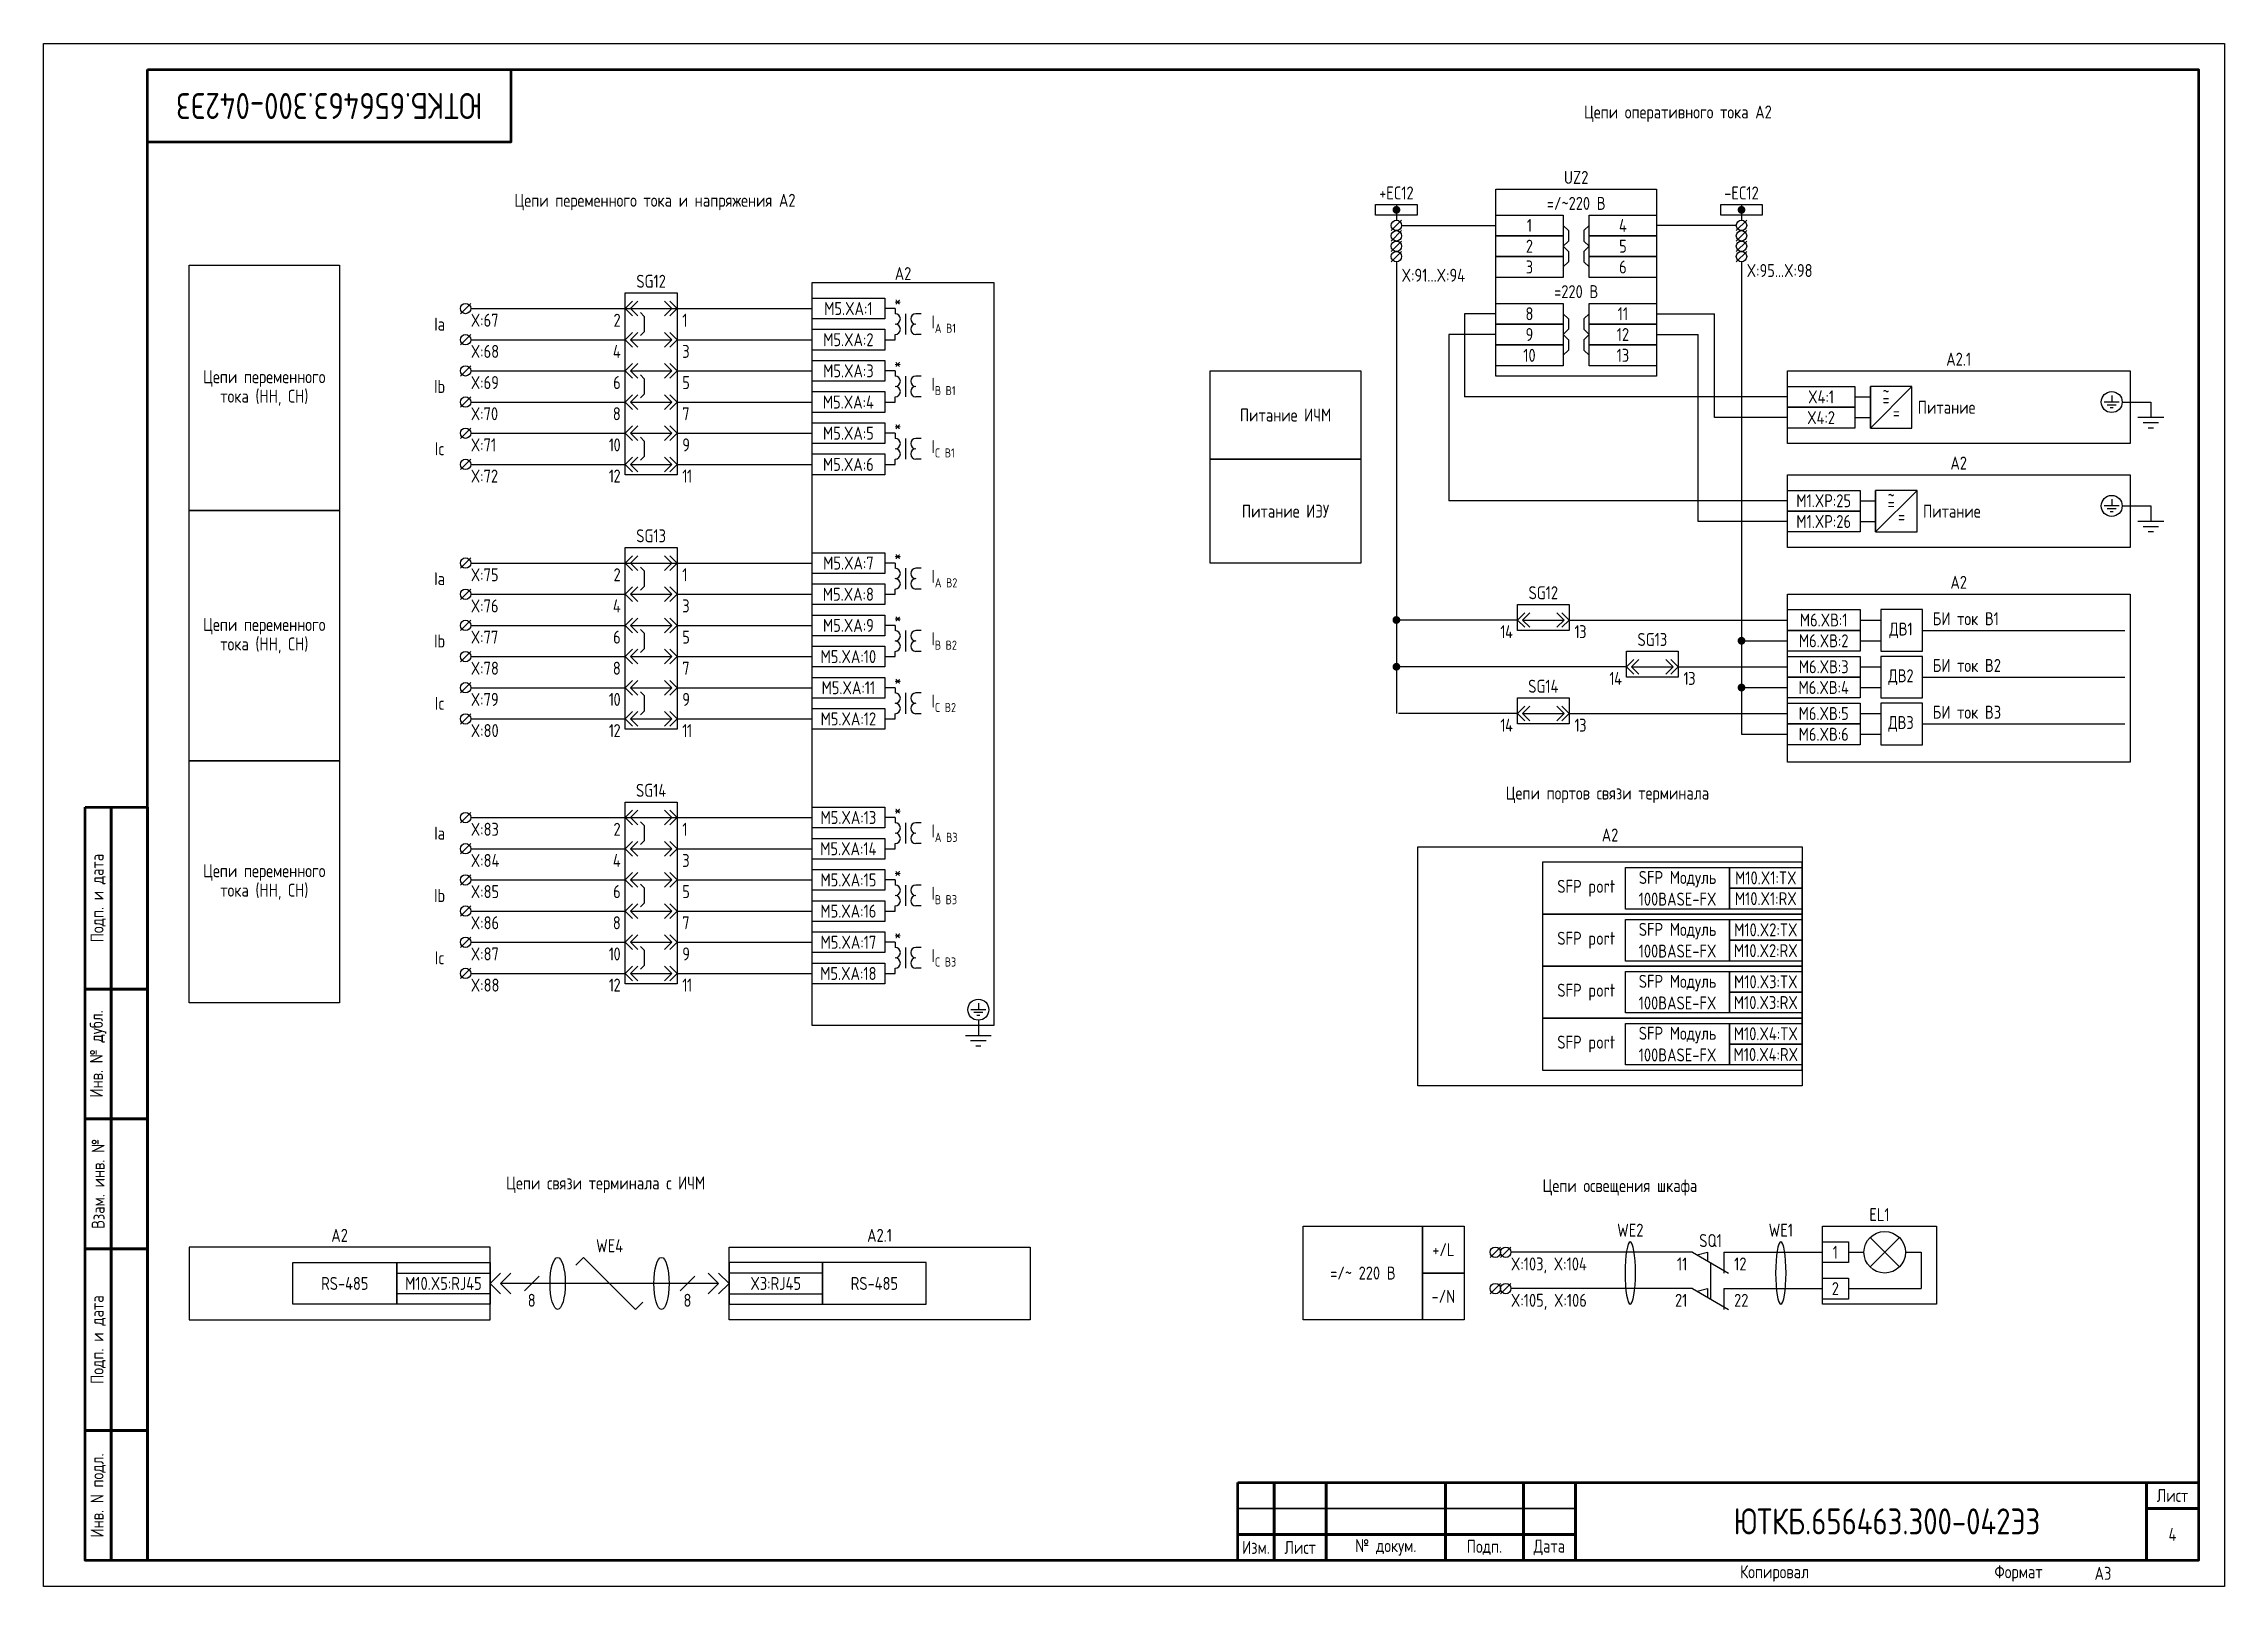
# Model space of a CAD drawing. Header units: millimetres. Extents: x -1117 to 5846, y -90 to 586.
# Drawn here: x 1260 to 1680, y 0 to 297 of the extents above; entities that cross this region are included whole.
import ezdxf

# ---------------------------------------------------------------- set-up
doc = ezdxf.new("R2010")
doc.units = ezdxf.units.MM
doc.styles.add('Gost_type_A', font='GOST_A.TTF')

msp = doc.modelspace()

# ---------------------------------------------------------------- texts
at = {"insert": (1315, 285), "char_height": 5, "width": 70, "attachment_point": 5, "rotation": 180, "style": 'Gost_type_A'}
msp.add_mtext('ЮТКБ.656463.300-042Э3', dxfattribs=at)
at = {"lineweight": 25, "char_height": 2.5, "line_spacing_factor": 0.9, "style": 'Gost_type_A'}
for s, insert, width, attachment_point in [('Цепи оперативного тока A2', (1574.75, 283.5), 195.5, 5), ('UZ2', (1555.16, 270), 31, 8), ('Цепи переменного тока и напряжения A2', (1377.75, 266.5), 197.5, 5), ('=/~220 В', (1555.16, 265), 31, 8), ('X:91...X:94', (1521.54, 253.66), 16, 1), ('X:95...X:98', (1588, 254.57), 16, 1), ('=220 В', (1555.16, 248), 31, 8), ('SG12', (1548.83, 190.04), 10, 8), ('{\\T0.9;14}', (1542.83, 185.04), 5, 3), ('{\\T0.9;13}', (1554.83, 185.04), 5, 1), ('SG13', (1569.83, 181.04), 10, 8), ('SG14', (1548.83, 172.04), 10, 8), ('{\\T0.9;14}', (1563.83, 176.04), 5, 3), ('{\\T0.9;13}', (1575.83, 176.04), 5, 1), ('{\\T0.9;14}', (1542.83, 167.04), 5, 3), ('{\\T0.9;13}', (1554.83, 167.04), 5, 1)]:
    msp.add_mtext(s, dxfattribs=dict(at, insert=insert, width=width, attachment_point=attachment_point))
at = {"style": 'Gost_type_A'}
for s, insert, char_height, width, attachment_point in [('+EC12', (1520.54, 267), 2.5, 10, 8), ('-EC12', (1587, 267), 2.5, 10, 8), ('1', (1546.16, 262), 2.5, 13, 5), ('4', (1564.16, 262), 2.5, 13, 5), ('2', (1546.16, 258), 2.5, 13, 5), ('5', (1564.16, 258), 2.5, 13, 5), ('3', (1546.16, 254), 2.5, 13, 5), ('6', (1564.16, 254), 2.5, 13, 5), ('M5.XA:1', (1415, 246), 2.5, 14, 5), ('*', (1424.5, 247.5), 2.5, 3, 5), ('\\A1;I{\\H0.7x;\\S^ A В1;}', (1431, 243), 2.5, 8, 4), ('8', (1546.16, 245), 2.5, 13, 5), ('11', (1564.16, 245), 2.5, 13, 5), ('M5.XA:2', (1414.99, 240), 2.5, 14.018, 5), ('9', (1546.16, 241), 2.5, 13, 5), ('12', (1564.16, 241), 2.5, 13, 5), ('M5.XA:3', (1415, 234), 2.5, 14, 5), ('*', (1424.5, 235.5), 2.5, 3, 5), ('10', (1546.16, 237), 2.5, 13, 5), ('13', (1564.16, 237), 2.5, 13, 5), ('\\A1;I{\\H0.7x;\\S^ В B1;}', (1431, 231), 2.5, 8, 4), ('M5.XA:4', (1414.99, 227.99), 2.5, 14.018, 5), ('X4:1', (1602.33, 229), 2.5, 13, 5), ('~', (1614.83, 230.03), 2.5, 2.7, 5), ('=', (1614.83, 228.53), 2.5, 6, 5), ('Питание', (1626.5, 226.99), 2.5, 11.3452, 5), ('M5.XA:5', (1415, 222), 2.5, 14, 5), ('*', (1424.5, 223.5), 2.5, 3, 5), ('X4:2', (1602.33, 225), 2.5, 13, 5), ('=', (1616.83, 226), 2.5, 6, 5), ('\\A1;I{\\H0.7x;\\S^ C B1;}', (1431, 219), 2.5, 8, 4), ('M5.XA:6', (1414.99, 215.99), 2.5, 14.018, 5), ('M1.XP:25', (1602.83, 209), 2.5, 13.9956, 5), ('~', (1615.83, 210.03), 2.5, 2.7, 5), ('M1.XP:26', (1602.83, 205), 2.5, 13.9956, 5), ('=', (1615.83, 208.53), 2.5, 6, 5), ('=', (1617.83, 206), 2.5, 6, 5), ('Питание', (1627.5, 206.99), 2.5, 11.3452, 5), ('M5.XA:7', (1415, 197), 2.5, 14, 5), ('*', (1424.5, 198.5), 2.5, 3, 5), ('\\A1;I{\\H0.7x;\\S^ A B2;}', (1431, 194), 2.5, 8, 4), ('M5.XA:8', (1414.99, 190.99), 2.5, 14.018, 5), ('M5.XA:9', (1415, 185), 2.5, 14, 5), ('*', (1424.5, 186.5), 2.5, 3, 5), ('M6.XВ:1', (1602.83, 186.04), 2.5, 14, 5), ('ДВ1', (1617.71, 184.04), 2.5, 7.7588, 5), ('БИ ток В1', (1623.83, 185.04), 2.5, 46.8301, 7), ('\\A1;I{\\H0.7x;\\S^ В B2;}', (1431, 182), 2.5, 8, 4), ('M6.XВ:2', (1602.83, 182.04), 2.5, 14, 5), ('M5.XA:10', (1414.99, 178.99), 2.5, 14.018, 5), ('M6.XВ:3', (1602.83, 177.04), 2.5, 14, 5), ('ДВ2', (1617.71, 175.04), 2.5, 7.7588, 5), ('БИ ток B2', (1623.83, 176.04), 2.5, 27.8465, 7), ('M5.XA:11', (1415, 173), 2.5, 14, 5), ('*', (1424.5, 174.5), 2.5, 3, 5), ('M6.XВ:4', (1602.83, 173.04), 2.5, 14, 5), ('M5.XA:12', (1414.99, 167), 2.5, 14.018, 5), ('\\A1;I{\\H0.7x;\\S^ C B2;}', (1431, 170), 2.5, 8, 4), ('M6.XВ:5', (1602.83, 168.04), 2.5, 14, 5), ('БИ ток B3', (1623.83, 167.04), 2.5, 27.8465, 7), ('M6.XВ:6', (1602.83, 164.04), 2.5, 14, 5), ('ДВ3', (1617.71, 166.04), 2.5, 7.7588, 5), ('M5.XA:13', (1415, 148.01), 2.5, 14, 5), ('*', (1424.5, 149.5), 2.5, 3, 5), ('M5.XA:14', (1414.99, 142), 2.5, 14.018, 5), ('\\A1;I{\\H0.7x;\\S^ А B3;}', (1431, 145), 2.5, 8, 4), ('M5.XA:15', (1415, 136), 2.5, 14, 5), ('*', (1424.5, 137.5), 2.5, 3, 5), ('\\A1;I{\\H0.7x;\\S^ В B3;}', (1431, 133), 2.5, 8, 4), ('SFP port', (1562.68, 134.39), 2.5, 20, 6), ('SFP Mодуль 100BASE-FX', (1574.68, 134.39), 2.5, 19.9998, 5), ('M10.X1:TX', (1591.68, 136.39), 2.5, 14, 5), ('M5.XA:16', (1414.99, 129.99), 2.5, 14.018, 5), ('M10.X1:RX', (1591.68, 132.39), 2.5, 14, 5), ('SFP port', (1562.68, 124.39), 2.5, 20, 6), ('SFP Mодуль 100BASE-FX', (1574.68, 124.39), 2.5, 19.9998, 5), ('M10.X2:TX', (1591.68, 126.39), 2.5, 14, 5), ('M5.XA:17', (1415, 124), 2.5, 14, 5), ('*', (1424.5, 125.5), 2.5, 3, 5), ('\\A1;I{\\H0.7x;\\S^ C B3;}', (1431, 121), 2.5, 8, 4), ('M10.X2:RX', (1591.68, 122.39), 2.5, 14, 5), ('M5.XA:18', (1414.99, 117.99), 2.5, 14.018, 5), ('SFP Mодуль 100BASE-FX', (1574.68, 114.39), 2.5, 19.9998, 5), ('M10.X3:TX', (1591.68, 116.39), 2.5, 14, 5), ('SFP port', (1562.68, 114.39), 2.5, 20, 6), ('M10.X3:RX', (1591.68, 112.39), 2.5, 14, 5), ('SFP port', (1562.68, 104.39), 2.5, 20, 6), ('SFP Mодуль 100BASE-FX', (1574.68, 104.39), 2.5, 19.9998, 5), ('M10.X4:TX', (1591.68, 106.39), 2.5, 14, 5), ('M10.X4:RX', (1591.68, 102.39), 2.5, 14, 5), ('WE2', (1565.58, 67.32), 2.5, 10, 8), ('SQ1', (1581.04, 65.32), 2.5, 10, 8), ('WE1', (1594.58, 67.32), 2.5, 10, 8), ('WE4', (1369, 64.32), 2.5, 20, 8), ('11', (1576.58, 63.32), 2.5, 6, 3), ('12', (1585.58, 63.32), 2.5, 6, 1), ('1', (1605.08, 64.32), 2.5, 5, 5), ('RS-485', (1318, 58.32), 2.5, 19.9998, 5), ('M10.X5:RJ45', (1337, 58.32), 2.5, 18.0002, 5), ('X3:RJ45', (1401, 58.32), 2.5, 18.0002, 5), ('RS-485', (1420, 58.32), 2.5, 19.9998, 5), ('8', (1354, 56.32), 2.5, 20, 2), ('8', (1384, 56.32), 2.5, 20, 2), ('21', (1576.58, 56.32), 2.5, 6, 3), ('22', (1585.58, 56.32), 2.5, 6, 1), ('2', (1605.08, 57.32), 2.5, 5, 5), ('ЮТКБ.656463.300-042Э3', (1615, 12.5), 5, 120, 5), ('4', (1670, 10), 2.5, 10, 5), ('A3', (1655, 2.5), 2.5, 20, 4)]:
    msp.add_mtext(s, dxfattribs=dict(at, insert=insert, char_height=char_height, width=width, attachment_point=attachment_point))
at = {"char_height": 2.5, "line_spacing_factor": 0.9, "style": 'Gost_type_A'}
for s, insert, width, attachment_point in [('SG12', (1377, 250), 10, 8), ('A2', (1425.52, 251.48), 35, 8), ('Ia', (1336.27, 243), 10, 5), ('X:67', (1342.27, 245), 10, 1), ('{\\T0.9;2}', (1371, 245), 5, 3), ('{\\T0.9;1}', (1383, 245), 5, 1), ('X:68', (1342.27, 239), 10, 1), ('{\\T0.9;4}', (1371, 239), 5, 3), ('{\\T0.9;3}', (1383, 239), 5, 1), ('A2.1', (1628.83, 235), 66, 8), ('Цепи переменного тока (НН, СН)', (1302.5, 230.71), 29, 5), ('Ib', (1336.27, 231), 10, 5), ('X:69', (1342.27, 233), 10, 1), ('{\\T0.9;6}', (1371, 233), 5, 3), ('{\\T0.9;5}', (1383, 233), 5, 1), ('X:70', (1342.27, 227), 10, 1), ('{\\T0.9;8}', (1371, 227), 5, 3), ('{\\T0.9;7}', (1383, 227), 5, 1), ('Питание ИЧМ', (1499.19, 225.5), 28.9833, 5), ('Ic', (1336.27, 219), 10, 5), ('X:71', (1342.27, 221), 10, 1), ('{\\T0.9;10}', (1371, 221), 5, 3), ('{\\T0.9;9}', (1383, 221), 5, 1), ('X:72', (1342.27, 215), 10, 1), ('{\\T0.9;12}', (1371, 215), 5, 3), ('{\\T0.9;11}', (1383, 215), 5, 1), ('A2', (1628.83, 215), 66, 8), ('Питание ИЭУ', (1499.19, 207), 28.9936, 5), ('SG13', (1377, 201), 10, 8), ('Ia', (1336.27, 194), 10, 5), ('X:75', (1342.27, 196), 10, 1), ('{\\T0.9;2}', (1371, 196), 5, 3), ('{\\T0.9;1}', (1383, 196), 5, 1), ('A2', (1628.83, 192.04), 66, 8), ('X:76', (1342.27, 190), 10, 1), ('{\\T0.9;4}', (1371, 190), 5, 3), ('{\\T0.9;3}', (1383, 190), 5, 1), ('Цепи переменного тока (НН, СН)', (1302.5, 183.01), 29, 5), ('Ib', (1336.27, 182), 10, 5), ('X:77', (1342.27, 184), 10, 1), ('{\\T0.9;6}', (1371, 184), 5, 3), ('{\\T0.9;5}', (1383, 184), 5, 1), ('X:78', (1342.27, 178), 10, 1), ('{\\T0.9;8}', (1371, 178), 5, 3), ('{\\T0.9;7}', (1383, 178), 5, 1), ('Ic', (1336.27, 170), 10, 5), ('X:79', (1342.27, 172), 10, 1), ('{\\T0.9;10}', (1371, 172), 5, 3), ('{\\T0.9;9}', (1383, 172), 5, 1), ('X:80', (1342.27, 166), 10, 1), ('{\\T0.9;12}', (1371, 166), 5, 3), ('{\\T0.9;11}', (1383, 166), 5, 1), ('SG14', (1377, 152), 10, 8), ('Цепи портов связи терминала', (1561.18, 152.39), 197, 5), ('X:83', (1342.27, 147), 10, 1), ('{\\T0.9;2}', (1371, 147), 5, 3), ('{\\T0.9;1}', (1383, 147), 5, 1), ('Ia', (1336.27, 145), 10, 5), ('A2', (1561.68, 143.39), 74.0002, 8), ('Цепи переменного тока (НН, СН)', (1302.5, 135.61), 29, 5), ('X:84', (1342.27, 141), 10, 1), ('{\\T0.9;4}', (1371, 141), 5, 3), ('{\\T0.9;3}', (1383, 141), 5, 1), ('X:85', (1342.27, 135), 10, 1), ('{\\T0.9;6}', (1371, 135), 5, 3), ('{\\T0.9;5}', (1383, 135), 5, 1), ('Ib', (1336.27, 133), 10, 5), ('X:86', (1342.27, 129), 10, 1), ('{\\T0.9;8}', (1371, 129), 5, 3), ('{\\T0.9;7}', (1383, 129), 5, 1), ('Ic', (1336.27, 121), 10, 5), ('X:87', (1342.27, 123), 10, 1), ('{\\T0.9;10}', (1371, 123), 5, 3), ('{\\T0.9;9}', (1383, 123), 5, 1), ('X:88', (1342.27, 117), 10, 1), ('{\\T0.9;12}', (1371, 117), 5, 3), ('{\\T0.9;11}', (1383, 117), 5, 1), ('Цепи связи терминала с ИЧМ', (1368.25, 77.32), 197.5, 5), ('Цепи освещения шкафа', (1563.58, 76.82), 122, 5), ('EL1', (1613.58, 70.32), 21.9942, 8), ('A2', (1317, 66.32), 58.0002, 8), ('A2.1', (1421, 66.32), 58.0002, 8), ('+/L', (1529.58, 64.82), 8, 5), ('X:103, X:104', (1542.59, 63.32), 17.9949, 1), ('=/~ 220 В', (1514.08, 60.32), 23, 5), ('-/N', (1529.58, 55.82), 8, 5), ('X:105, X:106', (1542.59, 56.32), 17.9949, 1)]:
    msp.add_mtext(s, dxfattribs=dict(at, insert=insert, width=width, attachment_point=attachment_point))

# ---------------------------------------------------------------- blocks, each defined once
blk = doc.blocks.new('Штамп угловой верхний')
at = {"lineweight": 50}
blk.add_lwpolyline([(0, 0), (70, 0), (70, -14), (0, -14)], close=True, dxfattribs=at)
blk = doc.blocks.new('Формат_А3')
blk.add_lwpolyline([(-420, 297), (0, 297), (0, 0), (-420, 0)], close=True)
at = {"lineweight": 50}
blk.add_lwpolyline([(-400, 292), (-5, 292), (-5, 5), (-400, 5)], close=True, dxfattribs=at)
blk = doc.blocks.new('Штамп левый нижний')
at = {"lineweight": 50}
for points in [[(-12, 145), (-7, 145), (-7, 110), (-12, 110)], [(-7, 145), (0, 145), (0, 110), (-7, 110)], [(-12, 110), (-7, 110), (-7, 85), (-12, 85)], [(-7, 110), (0, 110), (0, 85), (-7, 85)], [(-12, 85), (-7, 85), (-7, 60), (-12, 60)], [(-7, 85), (0, 85), (0, 60), (-7, 60)], [(-12, 60), (-7, 60), (-7, 25), (-12, 25)], [(-7, 60), (0, 60), (0, 25), (-7, 25)], [(-12, 25), (-7, 25), (-7, 0), (-12, 0)], [(-7, 25), (0, 25), (0, 0), (-7, 0)]]:
    blk.add_lwpolyline(points, close=True, dxfattribs=at)
at = {"char_height": 2.5, "attachment_point": 5, "rotation": 90, "style": 'Gost_type_A'}
for s, insert, width in [('Подп. и дата', (-9.5, 127.5), 35), ('Инв. № дубл.', (-9.5, 97.5), 25), ('Взам. инв. №', (-9.5, 72.5), 25), ('Подп. и дата', (-9.5, 42.5), 35), ('Инв. N подл.', (-9.5, 12.5), 25)]:
    blk.add_mtext(s, dxfattribs=dict(at, insert=insert, width=width))
blk = doc.blocks.new('Штамп малый нижний')
at = {"lineweight": 50}
for points in [[(-185, 15), (-178, 15), (-178, 5), (-185, 5)], [(-178, 15), (-168, 15), (-168, 5), (-178, 5)], [(-168, 15), (-145, 15), (-145, 5), (-168, 5)], [(-145, 15), (-130, 15), (-130, 5), (-145, 5)], [(-130, 15), (-120, 15), (-120, 5), (-130, 5)], [(-120, 15), (-10, 15), (-10, 0), (-120, 0)], [(-10, 15), (0, 15), (0, 10), (-10, 10)], [(-10, 10), (0, 10), (0, 0), (-10, 0)], [(-185, 5), (-178, 5), (-178, 0), (-185, 0)], [(-178, 5), (-168, 5), (-168, 0), (-178, 0)], [(-168, 5), (-145, 5), (-145, 0), (-168, 0)], [(-145, 5), (-130, 5), (-130, 0), (-145, 0)], [(-130, 5), (-120, 5), (-120, 0), (-130, 0)]]:
    blk.add_lwpolyline(points, close=True, dxfattribs=at)
for points in [[(-185, 15), (-178, 15), (-178, 10), (-185, 10)], [(-178, 15), (-168, 15), (-168, 10), (-178, 10)], [(-168, 15), (-145, 15), (-145, 10), (-168, 10)], [(-145, 15), (-130, 15), (-130, 10), (-145, 10)], [(-130, 15), (-120, 15), (-120, 10), (-130, 10)], [(-185, 10), (-178, 10), (-178, 5), (-185, 5)], [(-178, 10), (-168, 10), (-168, 5), (-178, 5)], [(-168, 10), (-145, 10), (-145, 5), (-168, 5)], [(-145, 10), (-130, 10), (-130, 5), (-145, 5)], [(-130, 10), (-120, 10), (-120, 5), (-130, 5)]]:
    blk.add_lwpolyline(points, close=True)
at = {"char_height": 2.5, "style": 'Gost_type_A'}
for s, insert, width, attachment_point in [('Лист', (-5, 12.5), 10, 5), ('Изм.', (-181.5, 2.5), 7, 5), ('Лист', (-173, 2.5), 10, 5), ('№ докум.', (-156.5, 2.5), 23, 5), ('Подп.', (-137.5, 2.5), 15, 5), ('Дата', (-125, 2.5), 10, 5), ('Копировал', (-75, -2.53), 13.1202, 6), ('Формат', (-30, -2.53), 13.1202, 6)]:
    blk.add_mtext(s, dxfattribs=dict(at, insert=insert, width=width, attachment_point=attachment_point))
blk = doc.blocks.new('БИ_разъем')
for p, q in [((0, 0), (1.41, 1.41)), ((0, 0), (1.41, 1.41)), ((0, 0), (1.41, -1.41)), ((0, 0), (1.41, -1.41)), ((1, 0), (2.41, 1.41)), ((1, 0), (2.41, -1.41)), ((1, 0), (9, 0)), ((9, 0), (7.59, 1.41)), ((9, 0), (7.59, -1.41)), ((10, 0), (8.59, 1.41)), ((10, 0), (8.59, 1.41)), ((10, 0), (8.59, -1.41)), ((10, 0), (8.59, -1.41))]:
    blk.add_line(p, q)
blk = doc.blocks.new('БИ_перемычка')
for p, q in [((2.97, -0.79), (3.67, -1.5)), ((3.67, -1.5), (3.67, -4.5)), ((2.97, -5.21), (3.67, -4.5))]:
    blk.add_line(p, q)
blk = doc.blocks.new('POINT')
at = {"const_width": 0.75}
blk.add_lwpolyline([(-0.375, 0, 1), (0.375, 0, 1)], format="xyb", close=True, dxfattribs=at)
blk = doc.blocks.new('Шинка')
blk.add_lwpolyline([(-4, 1), (4, 1), (4, -1), (-4, -1)], close=True)
blk.add_blockref('POINT', (0, 0))

# ---------------------------------------------------------------- linework, layer by layer
for p, q in [((1520.54, 266), (1520.54, 263)), ((1520.54, 265), (1520.54, 263.01)), ((1587, 266), (1587, 263)), ((1587, 265), (1587, 263.01)), ((1521.54, 263), (1519.54, 261)), ((1521.54, 261), (1519.54, 259)), ((1520.54, 261.01), (1520.54, 261)), ((1521.55, 262), (1539.66, 262)), ((1585.99, 262), (1570.66, 262)), ((1588, 263), (1586, 261)), ((1588, 261), (1586, 259)), ((1587, 261.01), (1587, 261)), ((1521.54, 259), (1519.54, 257)), ((1521.54, 257), (1519.54, 255)), ((1520.54, 257), (1520.54, 256.99)), ((1588, 259), (1586, 257)), ((1588, 257), (1586, 255)), ((1587, 257), (1587, 256.99)), ((1520.54, 254.99), (1520.54, 168.04)), ((1587, 254.99), (1587, 164.04)), ((1342.27, 247), (1340.27, 245)), ((1342.27, 246), (1382, 246)), ((1382.01, 246), (1408, 246)), ((1424, 246), (1422, 246)), ((1539.66, 245), (1533.66, 245)), ((1533.66, 245), (1533.66, 229)), ((1570.66, 245), (1581.83, 245)), ((1581.83, 225), (1581.83, 245)), ((1342.27, 241), (1340.27, 239)), ((1342.28, 240), (1372, 240)), ((1382.01, 240), (1408, 240)), ((1422, 240), (1424, 240)), ((1530.66, 241), (1530.66, 209)), ((1539.66, 241), (1530.66, 241)), ((1570.66, 241), (1578.66, 241)), ((1578.66, 205), (1578.66, 241)), ((1342.27, 235), (1340.27, 233)), ((1342.28, 234), (1372, 234)), ((1382.01, 234), (1408, 234)), ((1424, 234), (1422, 234)), ((1611.83, 223), (1611.83, 231)), ((1611.83, 223), (1619.83, 231)), ((1342.27, 229), (1340.27, 227)), ((1342.28, 228), (1372, 228)), ((1382.01, 228), (1408, 228)), ((1422, 228), (1424, 228)), ((1595.83, 229), (1533.66, 229)), ((1660.32, 228), (1665.83, 228)), ((1342.27, 223), (1340.27, 221)), ((1595.83, 225), (1581.83, 225)), ((1342.28, 222), (1372, 222)), ((1382.01, 222), (1408, 222)), ((1424, 222), (1422, 222)), ((1342.27, 217), (1340.27, 215)), ((1342.28, 216), (1372, 216)), ((1382.01, 216), (1408, 216)), ((1422, 216), (1424, 216)), ((1612.83, 203), (1612.83, 211)), ((1612.83, 203), (1620.83, 211)), ((1595.83, 209), (1530.66, 209)), ((1660.32, 208), (1665.83, 208)), ((1595.83, 205), (1578.66, 205)), ((1342.27, 198), (1340.27, 196)), ((1342.27, 197), (1382, 197)), ((1382.01, 197), (1408, 197)), ((1424, 197), (1422, 197)), ((1342.27, 192), (1340.27, 190)), ((1342.28, 191), (1372, 191)), ((1382.01, 191), (1408, 191)), ((1422, 191), (1424, 191)), ((1342.27, 186), (1340.27, 184)), ((1342.28, 185), (1372, 185)), ((1382.01, 185), (1408, 185)), ((1424, 185), (1422, 185)), ((1543.83, 186.04), (1520.54, 186.04)), ((1553.83, 186.04), (1595.83, 186.04)), ((1609.83, 186.04), (1613.83, 186.04)), ((1587, 182.04), (1595.83, 182.04)), ((1609.83, 182.04), (1613.83, 182.04)), ((1621.83, 184.04), (1660.83, 184.04)), ((1342.27, 180), (1340.27, 178)), ((1342.28, 179), (1372, 179)), ((1382.01, 179), (1408, 179)), ((1422, 179), (1424, 179)), ((1564.83, 177.04), (1520.92, 177.04)), ((1574.83, 177.04), (1595.83, 177.04)), ((1609.83, 177.04), (1613.83, 177.04)), ((1342.27, 174), (1340.27, 172)), ((1342.28, 173), (1372, 173)), ((1382.01, 173), (1408, 173)), ((1424, 173), (1422, 173)), ((1587, 173.04), (1595.83, 173.04)), ((1609.83, 173.04), (1613.83, 173.04)), ((1621.83, 175.04), (1660.83, 175.04)), ((1342.27, 168), (1340.27, 166)), ((1543.83, 168.04), (1520.92, 168.04)), ((1553.83, 168.04), (1595.83, 168.04)), ((1609.83, 168.04), (1613.83, 168.04)), ((1342.28, 167), (1372, 167)), ((1382.01, 167), (1408, 167)), ((1422, 167), (1424, 167)), ((1587, 164.04), (1595.83, 164.04)), ((1609.83, 164.04), (1613.83, 164.04)), ((1621.83, 166.04), (1660.83, 166.04)), ((1342.27, 149), (1340.27, 147)), ((1342.27, 148), (1382, 148)), ((1382.01, 148), (1408, 148)), ((1424, 148), (1422, 148)), ((1342.27, 143), (1340.27, 141)), ((1342.28, 142), (1372, 142)), ((1382.01, 142), (1408, 142)), ((1422, 142), (1424, 142)), ((1342.27, 137), (1340.27, 135)), ((1342.28, 136), (1372, 136)), ((1382.01, 136), (1408, 136)), ((1424, 136), (1422, 136)), ((1342.27, 131), (1340.27, 129)), ((1342.28, 130), (1372, 130)), ((1382.01, 130), (1408, 130)), ((1422, 130), (1424, 130)), ((1342.27, 125), (1340.27, 123)), ((1342.28, 124), (1372, 124)), ((1382.01, 124), (1408, 124)), ((1424, 124), (1422, 124)), ((1342.27, 119), (1340.27, 117)), ((1342.28, 118), (1372, 118)), ((1382.01, 118), (1408, 118)), ((1422, 118), (1424, 118)), ((1362.53, 61.85), (1364, 63.32)), ((1364, 63.32), (1374, 53.32)), ((1540.59, 65.32), (1538.59, 63.32)), ((1542.59, 65.32), (1540.59, 63.32)), ((1577.58, 64.32), (1542.59, 64.32)), ((1577.58, 64.32), (1584.5, 60.32)), ((1578.45, 63.82), (1580.45, 64.32)), ((1580.45, 64.32), (1580.45, 62.66)), ((1583.58, 64.32), (1583.58, 60.32)), ((1583.58, 64.32), (1602.58, 64.32)), ((1607.58, 64.32), (1610.58, 64.32)), ((1611.75, 67.15), (1617.41, 61.49)), ((1617.41, 67.15), (1611.75, 61.49)), ((1618.58, 64.32), (1621.58, 64.32)), ((1621.58, 64.32), (1621.58, 57.32)), ((1346, 58.32), (1348, 60.32)), ((1346, 58.32), (1348, 60.32)), ((1348, 58.32), (1350, 60.32)), ((1348, 58.32), (1350, 60.32)), ((1355.41, 59.73), (1352.59, 56.9)), ((1385.41, 59.73), (1382.59, 56.9)), ((1390, 58.32), (1388, 60.32)), ((1390, 58.32), (1388, 60.32)), ((1392, 58.32), (1390, 60.32)), ((1392, 58.32), (1390, 60.32)), ((1346, 58.32), (1348, 56.32)), ((1346, 58.32), (1348, 56.32)), ((1390, 58.32), (1348, 58.32)), ((1348, 58.32), (1350, 56.32)), ((1348, 58.32), (1350, 56.32)), ((1374, 53.32), (1375.41, 54.73)), ((1390, 58.32), (1388, 56.32)), ((1390, 58.32), (1388, 56.32)), ((1392, 58.32), (1390, 56.32)), ((1392, 58.32), (1390, 56.32)), ((1540.59, 58.32), (1538.59, 56.32)), ((1542.59, 58.32), (1540.59, 56.32)), ((1577.58, 57.32), (1542.59, 57.32)), ((1577.58, 57.32), (1584.5, 53.32)), ((1578.45, 56.82), (1580.45, 57.32)), ((1580.45, 57.32), (1580.45, 55.66)), ((1583.58, 57.32), (1583.58, 53.32)), ((1583.58, 57.32), (1602.58, 57.32)), ((1607.58, 57.32), (1621.58, 57.32))]:
    msp.add_line(p, q)
at = {"ltscale": 4}
for p, q in [((1424, 246), (1424, 245)), ((1424, 245.5), (1424, 245)), ((1426, 245), (1426, 241)), ((1426, 245), (1426, 241)), ((1429, 245), (1428, 245)), ((1429, 245), (1428, 245)), ((1424, 240), (1424, 241)), ((1429, 241), (1428, 241)), ((1429, 241), (1428, 241)), ((1424, 234), (1424, 233)), ((1424, 233.5), (1424, 233)), ((1426, 233), (1426, 229)), ((1426, 233), (1426, 229)), ((1429, 233), (1428, 233)), ((1429, 233), (1428, 233)), ((1424, 228), (1424, 229)), ((1429, 229), (1428, 229)), ((1429, 229), (1428, 229)), ((1608.83, 229), (1611.83, 229)), ((1608.83, 225), (1611.83, 225)), ((1424, 222), (1424, 221)), ((1424, 221.5), (1424, 221)), ((1426, 221), (1426, 217)), ((1426, 221), (1426, 217)), ((1429, 221), (1428, 221)), ((1429, 221), (1428, 221)), ((1424, 216), (1424, 217)), ((1429, 217), (1428, 217)), ((1429, 217), (1428, 217)), ((1609.83, 209), (1612.83, 209)), ((1609.83, 205), (1612.83, 205)), ((1424, 197), (1424, 196)), ((1424, 196.5), (1424, 196)), ((1426, 196), (1426, 192)), ((1426, 196), (1426, 192)), ((1429, 196), (1428, 196)), ((1429, 196), (1428, 196)), ((1424, 191), (1424, 192)), ((1429, 192), (1428, 192)), ((1429, 192), (1428, 192)), ((1424, 185), (1424, 184)), ((1424, 184.5), (1424, 184)), ((1426, 184), (1426, 180)), ((1426, 184), (1426, 180)), ((1429, 184), (1428, 184)), ((1429, 184), (1428, 184)), ((1424, 179), (1424, 180)), ((1429, 180), (1428, 180)), ((1429, 180), (1428, 180)), ((1424, 173), (1424, 172)), ((1424, 172.5), (1424, 172)), ((1424, 167), (1424, 168)), ((1426, 172), (1426, 168)), ((1426, 172), (1426, 168)), ((1429, 172), (1428, 172)), ((1429, 172), (1428, 172)), ((1429, 168), (1428, 168)), ((1429, 168), (1428, 168)), ((1424, 148), (1424, 147)), ((1424, 147.5), (1424, 147)), ((1426, 147), (1426, 143)), ((1426, 147), (1426, 143)), ((1429, 147), (1428, 147)), ((1429, 147), (1428, 147)), ((1424, 142), (1424, 143)), ((1429, 143), (1428, 143)), ((1429, 143), (1428, 143)), ((1424, 136), (1424, 135)), ((1424, 135.5), (1424, 135)), ((1426, 135), (1426, 131)), ((1426, 135), (1426, 131)), ((1429, 135), (1428, 135)), ((1429, 135), (1428, 135)), ((1424, 130), (1424, 131)), ((1429, 131), (1428, 131)), ((1429, 131), (1428, 131)), ((1424, 124), (1424, 123)), ((1424, 123.5), (1424, 123)), ((1426, 123), (1426, 119)), ((1426, 123), (1426, 119)), ((1429, 123), (1428, 123)), ((1429, 123), (1428, 123)), ((1424, 118), (1424, 119)), ((1429, 119), (1428, 119)), ((1429, 119), (1428, 119))]:
    msp.add_line(p, q, dxfattribs=at)
at = {"ltscale": 4.32}
for p, q in [((1659.72, 228), (1656.87, 228)), ((1659.15, 227.43), (1657.44, 227.43)), ((1658.58, 226.86), (1658.01, 226.86)), ((1658.3, 229.28), (1658.3, 228)), ((1665.83, 228), (1665.83, 225)), ((1668.33, 225), (1663.33, 225)), ((1667.33, 224), (1664.33, 224)), ((1666.33, 223), (1665.33, 223)), ((1659.72, 208), (1656.87, 208)), ((1659.15, 207.43), (1657.44, 207.43)), ((1658.58, 206.86), (1658.01, 206.86)), ((1658.3, 209.28), (1658.3, 208)), ((1665.83, 208), (1665.83, 205)), ((1668.33, 205), (1663.33, 205)), ((1667.33, 204), (1664.33, 204)), ((1666.33, 203), (1665.33, 203)), ((1441.44, 111.02), (1438.59, 111.02)), ((1440.87, 110.45), (1439.16, 110.45)), ((1440.3, 109.88), (1439.73, 109.88)), ((1440.02, 112.3), (1440.02, 111.02)), ((1442.52, 106), (1437.52, 106)), ((1441.52, 105), (1438.52, 105)), ((1440.02, 109), (1440.02, 106)), ((1440.52, 104), (1439.52, 104))]:
    msp.add_line(p, q, dxfattribs=at)
at = {"ltscale": 0.5}
msp.add_line((1581.04, 62.32), (1581.04, 55.32), dxfattribs=at)
for points in [[(1539.66, 269), (1570.66, 269), (1570.66, 233), (1539.66, 233)], [(1539.66, 264), (1552.66, 264), (1552.66, 260), (1539.66, 260)], [(1557.66, 264), (1570.66, 264), (1570.66, 260), (1557.66, 260)], [(1539.66, 260), (1552.66, 260), (1552.66, 256), (1539.66, 256)], [(1557.66, 260), (1570.66, 260), (1570.66, 256), (1557.66, 256)], [(1317, 207.1), (1288, 207.1), (1288, 254.32), (1317, 254.32)], [(1539.66, 256), (1552.66, 256), (1552.66, 252), (1539.66, 252)], [(1557.66, 256), (1570.66, 256), (1570.66, 252), (1557.66, 252)], [(1372, 249), (1382, 249), (1382, 214), (1372, 214)], [(1408, 248), (1422, 248), (1422, 244), (1408, 244)], [(1408.02, 251.04), (1443.02, 251.04), (1443.02, 108), (1408.02, 108)], [(1539.66, 247), (1552.66, 247), (1552.66, 243), (1539.66, 243)], [(1557.66, 247), (1570.66, 247), (1570.66, 243), (1557.66, 243)], [(1408, 242), (1422, 242), (1422, 238), (1408, 238)], [(1539.66, 243), (1552.66, 243), (1552.66, 239), (1539.66, 239)], [(1557.66, 243), (1570.66, 243), (1570.66, 239), (1557.66, 239)], [(1408, 236), (1422, 236), (1422, 232), (1408, 232)], [(1539.66, 239), (1552.66, 239), (1552.66, 235), (1539.66, 235)], [(1557.66, 239), (1570.66, 239), (1570.66, 235), (1557.66, 235)], [(1513.68, 217), (1484.7, 217), (1484.7, 234), (1513.68, 234)], [(1595.83, 234), (1661.83, 234), (1661.83, 220), (1595.83, 220)], [(1595.83, 231), (1608.83, 231), (1608.83, 227), (1595.83, 227)], [(1408, 230), (1422, 230), (1422, 226), (1408, 226)], [(1595.83, 227), (1608.83, 227), (1608.83, 223), (1595.83, 223)], [(1408, 224), (1422, 224), (1422, 220), (1408, 220)], [(1408, 218), (1422, 218), (1422, 214), (1408, 214)], [(1513.69, 197), (1484.7, 197), (1484.7, 217), (1513.69, 217)], [(1595.83, 214), (1661.83, 214), (1661.83, 200), (1595.83, 200)], [(1595.83, 211), (1609.83, 211), (1609.83, 207), (1595.83, 207)], [(1317, 158.91), (1288, 158.91), (1288, 207.1), (1317, 207.1)], [(1595.83, 207), (1609.83, 207), (1609.83, 203), (1595.83, 203)], [(1372, 200), (1382, 200), (1382, 165), (1372, 165)], [(1408, 199), (1422, 199), (1422, 195), (1408, 195)], [(1408, 193), (1422, 193), (1422, 189), (1408, 189)], [(1595.83, 191.04), (1661.83, 191.04), (1661.83, 158.7), (1595.83, 158.7)], [(1408, 187), (1422, 187), (1422, 183), (1408, 183)], [(1595.83, 188.04), (1609.83, 188.04), (1609.83, 184.04), (1595.83, 184.04)], [(1408, 181), (1422, 181), (1422, 177), (1408, 177)], [(1595.83, 184.04), (1609.83, 184.04), (1609.83, 180.04), (1595.83, 180.04)], [(1595.83, 179.04), (1609.83, 179.04), (1609.83, 175.04), (1595.83, 175.04)], [(1408, 175), (1422, 175), (1422, 171), (1408, 171)], [(1595.83, 175.04), (1609.83, 175.04), (1609.83, 171.04), (1595.83, 171.04)], [(1408, 169), (1422, 169), (1422, 165), (1408, 165)], [(1595.83, 170.04), (1609.83, 170.04), (1609.83, 166.04), (1595.83, 166.04)], [(1595.83, 166.04), (1609.83, 166.04), (1609.83, 162.04), (1595.83, 162.04)], [(1317, 112.32), (1288, 112.32), (1288, 158.91), (1317, 158.91)], [(1372, 151), (1382, 151), (1382, 116), (1372, 116)], [(1408, 150), (1422, 150), (1422, 146), (1408, 146)], [(1408, 144), (1422, 144), (1422, 140), (1408, 140)], [(1524.68, 142.39), (1598.68, 142.39), (1598.68, 96.39), (1524.68, 96.39)], [(1548.68, 129.39), (1598.68, 129.39), (1598.68, 139.39), (1548.68, 139.39)], [(1408, 138), (1422, 138), (1422, 134), (1408, 134)], [(1564.68, 138.39), (1584.68, 138.39), (1584.68, 130.39), (1564.68, 130.39)], [(1584.68, 138.39), (1598.68, 138.39), (1598.68, 134.39), (1584.68, 134.39)], [(1408, 132), (1422, 132), (1422, 128), (1408, 128)], [(1584.68, 134.39), (1598.68, 134.39), (1598.68, 130.39), (1584.68, 130.39)], [(1408, 126), (1422, 126), (1422, 122), (1408, 122)], [(1548.68, 119.39), (1598.68, 119.39), (1598.68, 129.39), (1548.68, 129.39)], [(1564.68, 128.39), (1584.68, 128.39), (1584.68, 120.39), (1564.68, 120.39)], [(1584.68, 128.39), (1598.68, 128.39), (1598.68, 124.39), (1584.68, 124.39)], [(1584.68, 124.39), (1598.68, 124.39), (1598.68, 120.39), (1584.68, 120.39)], [(1408, 120), (1422, 120), (1422, 116), (1408, 116)], [(1548.68, 109.39), (1598.68, 109.39), (1598.68, 119.39), (1548.68, 119.39)], [(1564.68, 118.39), (1584.68, 118.39), (1584.68, 110.39), (1564.68, 110.39)], [(1584.68, 118.39), (1598.68, 118.39), (1598.68, 114.39), (1584.68, 114.39)], [(1584.68, 114.39), (1598.68, 114.39), (1598.68, 110.39), (1584.68, 110.39)], [(1548.68, 99.39), (1598.68, 99.39), (1598.68, 109.39), (1548.68, 109.39)], [(1564.68, 108.39), (1584.68, 108.39), (1584.68, 100.39), (1564.68, 100.39)], [(1584.68, 108.39), (1598.68, 108.39), (1598.68, 104.39), (1584.68, 104.39)], [(1584.68, 104.39), (1598.68, 104.39), (1598.68, 100.39), (1584.68, 100.39)], [(1525.58, 51.32), (1502.58, 51.32), (1502.58, 69.32), (1525.58, 69.32)], [(1533.58, 60.32), (1525.58, 60.32), (1525.58, 69.32), (1533.58, 69.32)], [(1602.58, 69.32), (1624.58, 69.32), (1624.58, 54.32), (1602.58, 54.32)], [(1288, 51.32), (1346, 51.32), (1346, 65.32), (1288, 65.32)], [(1450, 51.32), (1392, 51.32), (1392, 65.32), (1450, 65.32)], [(1602.58, 66.32), (1607.58, 66.32), (1607.58, 62.32), (1602.58, 62.32)], [(1308, 62.32), (1328, 62.32), (1328, 54.32), (1308, 54.32)], [(1328, 62.32), (1346, 62.32), (1346, 54.32), (1328, 54.32)], [(1328, 60.32), (1346, 60.32), (1346, 56.32), (1328, 56.32)], [(1410, 62.32), (1392, 62.32), (1392, 54.32), (1410, 54.32)], [(1410, 60.32), (1392, 60.32), (1392, 56.32), (1410, 56.32)], [(1430, 62.32), (1410, 62.32), (1410, 54.32), (1430, 54.32)], [(1533.58, 51.32), (1525.58, 51.32), (1525.58, 60.32), (1533.58, 60.32)], [(1602.58, 59.32), (1607.58, 59.32), (1607.58, 55.32), (1602.58, 55.32)]]:
    msp.add_lwpolyline(points, close=True)
for points in [[(1552.66, 262), (1553.66, 261), (1553.66, 259), (1552.66, 258)], [(1557.66, 262), (1556.66, 261), (1556.66, 259), (1557.66, 258)], [(1552.66, 258), (1553.66, 257), (1553.66, 255), (1552.66, 254)], [(1557.66, 258), (1556.66, 257), (1556.66, 255), (1557.66, 254)], [(1552.66, 245), (1553.66, 244), (1553.66, 242), (1552.66, 241)], [(1557.66, 245), (1556.66, 244), (1556.66, 242), (1557.66, 241)], [(1552.66, 241), (1553.66, 240), (1553.66, 238), (1552.66, 237)], [(1557.66, 241), (1556.66, 240), (1556.66, 238), (1557.66, 237)]]:
    msp.add_lwpolyline(points)
at = {"ltscale": 4}
for points in [[(1611.83, 223), (1619.83, 223), (1619.83, 231), (1611.83, 231)], [(1612.83, 203), (1620.83, 203), (1620.83, 211), (1612.83, 211)], [(1613.83, 180.04), (1621.83, 180.04), (1621.83, 188.04), (1613.83, 188.04)], [(1613.83, 171.04), (1621.83, 171.04), (1621.83, 179.04), (1613.83, 179.04)], [(1613.83, 162.04), (1621.83, 162.04), (1621.83, 170.04), (1613.83, 170.04)]]:
    msp.add_lwpolyline(points, close=True, dxfattribs=at)
at = {"lineweight": 25}
for points in [[(1543.83, 189.04), (1553.83, 189.04), (1553.83, 184.04), (1543.83, 184.04)], [(1564.83, 180.04), (1574.83, 180.04), (1574.83, 175.04), (1564.83, 175.04)], [(1543.83, 171.04), (1553.83, 171.04), (1553.83, 166.04), (1543.83, 166.04)]]:
    msp.add_lwpolyline(points, close=True, dxfattribs=at)
for centre, radius in [((1520.54, 262), 1), ((1520.54, 260), 1), ((1587, 262), 1), ((1587, 260), 1), ((1520.54, 258), 1), ((1520.54, 256), 1), ((1587, 258), 1), ((1587, 256), 1), ((1341.27, 246), 1), ((1341.27, 240), 1), ((1341.27, 234), 1), ((1341.27, 228), 1), ((1658.3, 228), 2.02), ((1341.27, 222), 1), ((1341.27, 216), 1), ((1658.3, 208), 2.02), ((1341.27, 197), 1), ((1341.27, 191), 1), ((1341.27, 185), 1), ((1341.27, 179), 1), ((1341.27, 173), 1), ((1341.27, 167), 1), ((1341.27, 148), 1), ((1341.27, 142), 1), ((1341.27, 136), 1), ((1341.27, 130), 1), ((1341.27, 124), 1), ((1341.27, 118), 1), ((1440.02, 111.02), 2.02), ((1614.58, 64.32), 4), ((1539.59, 64.32), 1), ((1541.59, 64.32), 1), ((1539.59, 57.32), 1), ((1541.59, 57.32), 1)]:
    msp.add_circle(centre, radius)
at = {"ltscale": 4}
for centre, start, end in [((1424, 244), 270, 90), ((1424, 244), 270, 90), ((1428, 244), 90, 270), ((1428, 244), 90, 270), ((1424, 242), 270, 90), ((1424, 242), 270, 90), ((1428, 242), 90, 270), ((1428, 242), 90, 270), ((1424, 232), 270, 90), ((1424, 232), 270, 90), ((1424, 230), 270, 90), ((1424, 230), 270, 90), ((1428, 232), 90, 270), ((1428, 232), 90, 270), ((1428, 230), 90, 270), ((1428, 230), 90, 270), ((1424, 220), 270, 90), ((1424, 220), 270, 90), ((1424, 218), 270, 90), ((1424, 218), 270, 90), ((1428, 220), 90, 270), ((1428, 220), 90, 270), ((1428, 218), 90, 270), ((1428, 218), 90, 270), ((1424, 195), 270, 90), ((1424, 195), 270, 90), ((1424, 193), 270, 90), ((1424, 193), 270, 90), ((1428, 195), 90, 270), ((1428, 195), 90, 270), ((1428, 193), 90, 270), ((1428, 193), 90, 270), ((1424, 183), 270, 90), ((1424, 183), 270, 90), ((1424, 181), 270, 90), ((1424, 181), 270, 90), ((1428, 183), 90, 270), ((1428, 183), 90, 270), ((1428, 181), 90, 270), ((1428, 181), 90, 270), ((1424, 171), 270, 90), ((1424, 171), 270, 90), ((1424, 169), 270, 90), ((1424, 169), 270, 90), ((1428, 171), 90, 270), ((1428, 171), 90, 270), ((1428, 169), 90, 270), ((1428, 169), 90, 270), ((1424, 146), 270, 90), ((1424, 146), 270, 90), ((1428, 146), 90, 270), ((1428, 146), 90, 270), ((1424, 144), 270, 90), ((1424, 144), 270, 90), ((1428, 144), 90, 270), ((1428, 144), 90, 270), ((1424, 134), 270, 90), ((1424, 134), 270, 90), ((1428, 134), 90, 270), ((1428, 134), 90, 270), ((1424, 132), 270, 90), ((1424, 132), 270, 90), ((1428, 132), 90, 270), ((1428, 132), 90, 270), ((1424, 122), 270, 90), ((1424, 122), 270, 90), ((1428, 122), 90, 270), ((1428, 122), 90, 270), ((1424, 120), 270, 90), ((1424, 120), 270, 90), ((1428, 120), 90, 270), ((1428, 120), 90, 270)]:
    msp.add_arc(centre, 1, start, end, dxfattribs=at)
for centre in [(1359, 58.32), (1379, 58.32)]:
    msp.add_ellipse(centre, major_axis=(0, -5), ratio=0.293778)
at = {"extrusion": (0, 0, -1)}
for centre in [(1565.58, 60.32), (1594.58, 60.32)]:
    msp.add_ellipse(centre, major_axis=(0, -6), ratio=0.166667, dxfattribs=at)

# ---------------------------------------------------------------- block references
at = {"color": 1}
for name, p in [('Формат_А3', (1680, 0)), ('Штамп левый нижний', (1280, 5)), ('Штамп малый нижний', (1675, 5))]:
    msp.add_blockref(name, p, dxfattribs=at)
for name, p in [('Штамп угловой верхний', (1280, 292)), ('Шинка', (1520.54, 265)), ('Шинка', (1587, 265)), ('БИ_разъем', (1372, 246)), ('БИ_перемычка', (1372, 246)), ('БИ_разъем', (1372, 240)), ('БИ_разъем', (1372, 234)), ('БИ_перемычка', (1372, 234)), ('БИ_разъем', (1372, 228)), ('БИ_разъем', (1372, 222)), ('БИ_перемычка', (1372, 222)), ('БИ_разъем', (1372, 216)), ('БИ_разъем', (1372, 197)), ('БИ_перемычка', (1372, 197)), ('БИ_разъем', (1372, 191)), ('БИ_разъем', (1372, 185)), ('POINT', (1520.54, 186.04)), ('БИ_перемычка', (1372, 185)), ('POINT', (1587, 182.04)), ('БИ_разъем', (1372, 179)), ('POINT', (1520.54, 177.04)), ('БИ_разъем', (1372, 173)), ('БИ_перемычка', (1372, 173)), ('POINT', (1587, 173.04)), ('БИ_разъем', (1372, 167)), ('БИ_разъем', (1372, 148)), ('БИ_перемычка', (1372, 148)), ('БИ_разъем', (1372, 142)), ('БИ_разъем', (1372, 136)), ('БИ_перемычка', (1372, 136)), ('БИ_разъем', (1372, 130)), ('БИ_разъем', (1372, 124)), ('БИ_перемычка', (1372, 124)), ('БИ_разъем', (1372, 118))]:
    msp.add_blockref(name, p)
at = {"lineweight": 25}
for p in [(1543.83, 186.04), (1564.83, 177.04), (1543.83, 168.04)]:
    msp.add_blockref('БИ_разъем', p, dxfattribs=at)

msp.set_redraw_order([(e.dxf.handle, doc.entitydb.next_handle()) for e in msp.query("TEXT MTEXT ATTDEF DIMENSION ARC_DIMENSION")])  # texts and dimensions are drawn at this point

doc.saveas('drawing.dxf')
